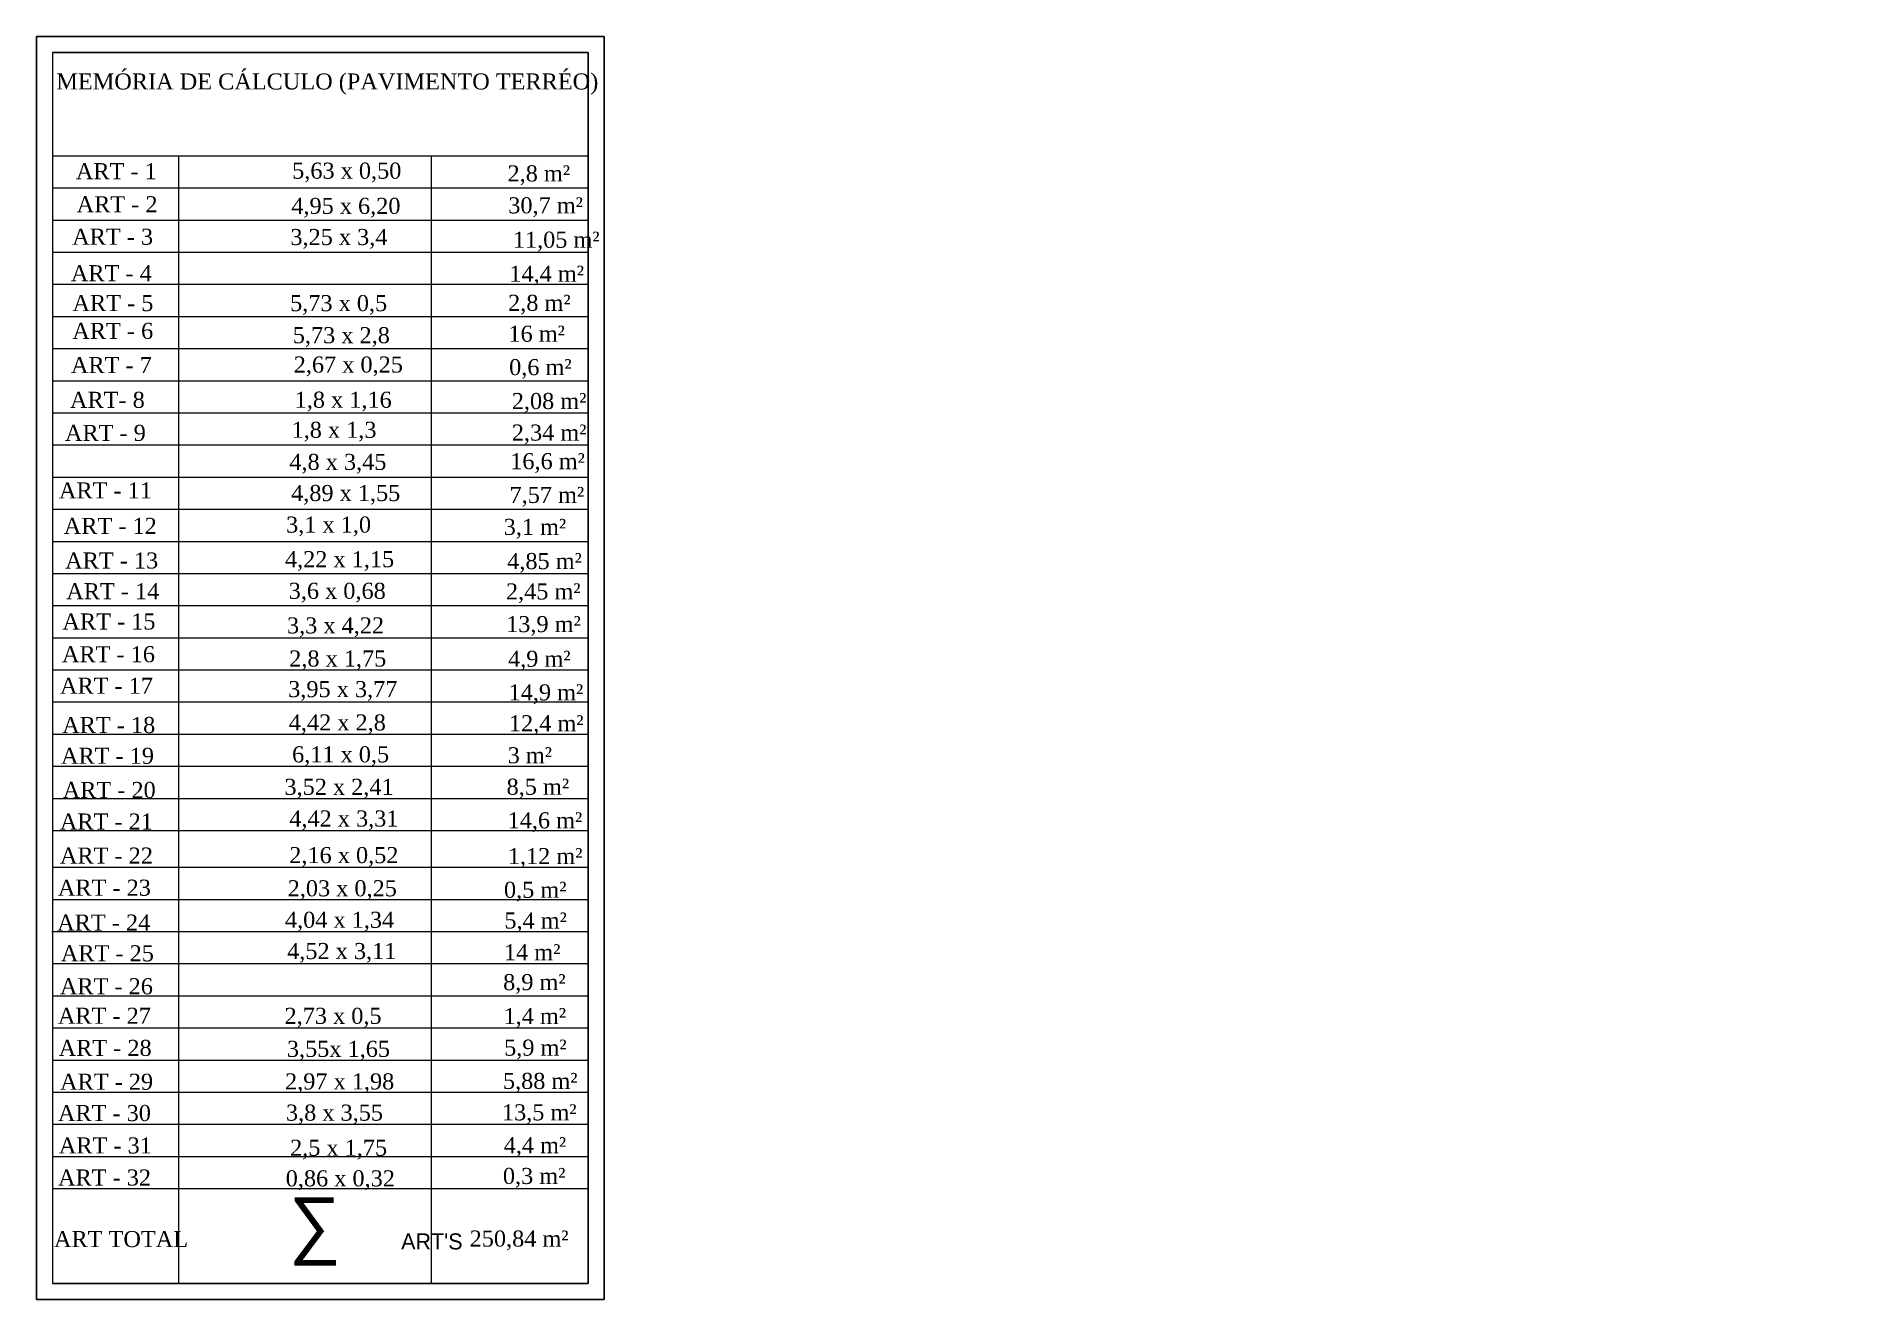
# Model space of a CAD drawing. Header units: millimetres. Extents: x 103208 to 171806, y -164 to 10038.
# Drawn here: x 133359 to 134492, y 414 to 1200 of the extents above; entities that cross this region are included whole.
import ezdxf

# ---------------------------------------------------------------- set-up
doc = ezdxf.new("R2010")
doc.units = ezdxf.units.MM
doc.layers.add('COTAS', color=7, linetype='Continuous', lineweight=0)
doc.layers.add('Pilares Sub-solo', color=7, linetype='Continuous', lineweight=70)
doc.layers.add('PN010', color=1, linetype='Continuous')
doc.styles.add('Valéria', font='romantic.ttf', dxfattribs={"height": 10})

msp = doc.modelspace()

# ---------------------------------------------------------------- texts
at = {"layer": 'COTAS', "color": 1, "char_height": 10, "attachment_point": 1, "style": 'Valéria'}
for s, width, heights, insert in [('ART - 2', 239.4739883, [58.3481], (133384.39067, 1100.83592)), ('ART - 3', 238.0037954, [42.20175], (133381.62461, 1080.64546)), ('ART - 4', 240.4340268, [34.85759], (133380.81229, 1057.93632)), ('ART - 5', 242.0190865, [28.24017], (133381.80013, 1039.34765)), ('ART - 6', 242.2457938, [45.88558], (133381.70874, 1022.02591)), ('ART - 7', 237.3095516, [40], (133380.82761, 1000.74446)), ('ART- 8', 240.3724956, [28.94852], (133380.22824, 979.09793)), ('ART - 9', 232.2550382, [59.77209], (133377.10189, 958.52771)), ('ART - 11', 226.0898105, [36.41709], (133373.35406, 922.72324)), ('ART - 12', 244.4077088, [60.73726], (133376.35414, 900.62368)), ('ART - 13', 231.1531501, [43.13121], (133377.24802, 879.10365)), ('ART - 14', 233.5097458, [39.3319], (133377.92362, 859.98994)), ('ART - 15', 237.4800765, [37.14107], (133375.52183, 841.13648)), ('ART - 16', 235.4772322, [34.84113], (133375.23298, 820.76311)), ('ART - 17', 249.1983187, [42.2512], (133374.02152, 801.14501)), ('ART - 18', 235.5862988, [98.93716], (133375.40443, 776.68594)), ('ART - 19', 246.0423213, [55.96109], (133374.63467, 757.54877)), ('ART - 20', 241.1562623, [49.01348], (133375.71018, 736.24581)), ('ART - 21', 239.8760848, [49.0222], (133373.96304, 716.6123)), ('ART - 22', 233.9608908, [41.30178], (133373.98757, 695.41612)), ('ART - 23', 242.4798142, [0], (133372.71442, 675.43777)), ('ART - 24', 232.8263457, [39.97868], (133372.29548, 653.70805)), ('ART - 25', 241.1562623, [49.01348], (133374.58403, 634.59792)), ('ART - 26', 233.9608908, [41.30178], (133373.96654, 614.0625)), ('ART - 27', 232.8263457, [39.97868], (133372.72163, 595.70717)), ('ART - 28', 232.8263457, [39.97868], (133373.18717, 575.70021)), ('ART - 29', 232.8263457, [39.97868], (133374.06139, 554.65875)), ('ART - 30', 232.8263457, [39.97868], (133372.75003, 535.1685)), ('ART - 31', 239.8760848, [49.0222], (133373.31174, 514.98198)), ('ART - 32', 233.9608908, [41.30178], (133372.79632, 495.03651)), ('ART TOTAL', 398.4871833, [55.33339], (133370.27864, 456.70435))]:
    msp.add_mtext_dynamic_manual_height_columns(s, width=width, gutter_width=50, heights=heights, dxfattribs=dict(at, insert=insert))
at = {"layer": 'Pilares Sub-solo', "color": 7, "char_height": 10, "attachment_point": 1, "style": 'Valéria'}
for s, width, heights, insert in [('\\pxi1.1899;{\\C1;MEMÓRIA DE CÁLCULO (PAVIMENTO TERRÉO)}', 348.2490137, [27.48633], (133359.85304, 1177.28399)), ('{\\C1;5,63 x 0,50}', 862.6966509, [9.00998], (133518.5239, 1121.76343)), ('{\\C1;ART - 1}', 228.393323, [9.00998], (133383.92451, 1121.43903)), ('{\\C1;2,8 m²}', 228.393323, [9.00998], (133652.57576, 1120.05841)), ('{\\C1;4,95 x 6,20}', 862.6966509, [9.00998], (133517.98703, 1099.83413)), ('{\\C1;30,7 m²}', 228.393323, [9.00998], (133653.04179, 1100.17937)), ('{\\C1;3,25 x 3,4}', 862.6966509, [9.00998], (133517.41295, 1080.46436)), ('{\\C1;11,05 m²}', 228.393323, [9.00998], (133655.8851, 1078.78853)), ('{\\C1;14,4 m²}', 228.393323, [9.00998], (133653.71267, 1057.61856)), ('{\\C1;5,73 x 0,5}', 862.6966509, [9.00998], (133517.24674, 1039.3112)), ('{\\C1;2,8 m²}', 228.393323, [9.00998], (133652.93394, 1039.49616)), ('{\\C1;16 m²}', 228.393323, [9.00998], (133653.1435, 1020.2628)), ('{\\C1;5,73 x 2,8}', 862.6966509, [9.00998], (133518.93551, 1019.3489)), ('{\\C1;2,67 x 0,25}', 862.6966509, [9.00998], (133519.50935, 1001.06529)), ('{\\C1;0,6 m²}', 228.393323, [9.00998], (133653.5838, 999.467)), ('{\\C1;1,8 x 1,16}', 862.6966509, [9.00998], (133520.08825, 979.1773)), ('{\\C1;2,08 m²}', 228.393323, [9.00998], (133655.21943, 978.35801)), ('{\\C1;1,8 x 1,3}', 862.6966509, [9.00998], (133518.14992, 960.45111)), ('{\\C1;2,34 m²}', 228.393323, [9.00998], (133655.24698, 958.71868)), ('{\\C1;4,8 x 3,45}', 862.6966509, [0], (133516.76798, 940.48147)), ('{\\C1;16,6 m²}', 228.393323, [9.00998], (133654.26797, 940.92235)), ('{\\C1;4,89 x 1,55}', 862.6966509, [0], (133517.87366, 921.10305)), ('{\\C1;7,57 m²}', 228.393323, [9.00998], (133653.83287, 919.9147)), ('{\\C1;3,1 x 1,0}', 862.6966509, [0], (133514.76798, 901.44599)), ('{\\C1;3,1 m²}', 228.393323, [9.00998], (133650.18114, 900.0239)), ('{\\C1;4,22 x 1,15}', 862.6966509, [0], (133514.03915, 879.9105)), ('{\\C1;4,85 m²}', 228.393323, [9.00998], (133652.38221, 878.73572)), ('{\\C1;3,6 x 0,68}', 862.6966509, [0], (133516.38018, 860.22837)), ('{\\C1;2,45 m²}', 228.393323, [9.00998], (133651.58493, 859.86004)), ('{\\C1;3,3 x 4,22}', 862.6966509, [0], (133515.31435, 838.70991)), ('{\\C1;13,9 m²}', 228.393323, [9.00998], (133651.69645, 839.5127)), ('{\\C1;2,8 x 1,75}', 862.6966509, [0], (133516.69094, 818.08327)), ('{\\C1;4,9 m²}', 228.393323, [9.00998], (133652.91735, 817.93121)), ('{\\C1;3,95 x 3,77}', 862.6966509, [0], (133516.06721, 799.04716)), ('{\\C1;14,9 m²}', 228.393323, [9.00998], (133653.23798, 797.01718)), ('{\\C1;4,42 x 2,8}', 862.6966509, [0], (133516.41946, 778.29435)), ('{\\C1;12,4 m²}', 228.393323, [9.00998], (133653.44172, 777.78468)), ('{\\C1;6,11 x 0,5}', 862.6966509, [0], (133518.48187, 758.44402)), ('{\\C1;3 m²}', 228.393323, [9.00998], (133652.67617, 757.88384)), ('{\\C1;3,52 x 2,41}', 862.6966509, [0], (133513.72177, 738.21887)), ('{\\C1;8,5 m²}', 228.393323, [9.00998], (133651.98913, 738.28732)), ('{\\C1;4,42 x 3,31}', 862.6966509, [0], (133516.73397, 718.49354)), ('{\\C1;14,6 m²}', 228.393323, [9.00998], (133652.62942, 717.36885)), ('{\\C1;2,16 x 0,52}', 862.6966509, [0], (133516.73091, 695.71436)), ('{\\C1;1,12 m²}', 228.393323, [9.00998], (133652.77105, 695.10109)), ('{\\C1;2,03 x 0,25}', 862.6966509, [0], (133515.74356, 675.06742)), ('{\\C1;0,5 m²}', 228.393323, [9.00998], (133650.35758, 674.11715)), ('{\\C1;4,04 x 1,34}', 862.6966509, [0], (133514.04673, 655.46134)), ('{\\C1;5,4 m²}', 228.393323, [9.00998], (133650.60459, 655.01017)), ('{\\C1;4,52 x 3,11}', 862.6966509, [31.69561], (133515.41299, 636.01275)), ('{\\C1;14 m²}', 228.393323, [9.00998], (133650.34574, 635.25298)), ('{\\C1;8,9 m²}', 228.393323, [9.00998], (133649.83372, 616.64314)), ('{\\C1;2,73 x 0,5}', 862.6966509, [0], (133513.78365, 595.66762)), ('{\\C1;1,4 m²}', 228.393323, [9.00998], (133650.08401, 595.51808)), ('{\\C1;3,55x 1,65}', 862.6966509, [0], (133515.24005, 575.11383)), ('{\\C1;5,9 m²}', 228.393323, [9.00998], (133650.46748, 575.88182)), ('{\\C1;5,88 m²}', 228.393323, [9.00998], (133649.70516, 555.15526)), ('{\\C1;2,97 x 1,98}', 862.6966509, [0], (133514.10153, 554.84572)), ('{\\C1;3,8 x 3,55}', 862.6966509, [0], (133514.65869, 535.41285)), ('{\\C1;13,5 m²}', 228.393323, [9.00998], (133649.09856, 535.60511)), ('{\\C1;2,5 x 1,75}', 862.6966509, [0], (133517.23441, 513.55139)), ('{\\C1;4,4 m²}', 228.393323, [9.00998], (133650.19186, 515.14085)), ('{\\C1;0,86 x 0,32}', 862.6966509, [0], (133514.52467, 494.50821)), ('{\\C1;0,3 m²}', 228.393323, [9.00998], (133649.696, 496.0035)), ("\\pxi-3,l4,t4;{\\fArial|b0|i0|c0|p34;\\H3.25x;\\C256;∑^I\\fMS Shell Dlg 2|b0|i0|c0|p0;\\H0.30769x;ART'S}", 862.6966509, [0], (133506.36717, 477.75502)), ('{\\C1;250,84 m²}', 298.1163287, [35.91277], (133628.99702, 457.02089))]:
    msp.add_mtext_dynamic_manual_height_columns(s, width=width, gutter_width=50, heights=heights, dxfattribs=dict(at, insert=insert))

# ---------------------------------------------------------------- linework, layer by layer
for p, q in [((133359.348, 1200.32832), (133359.348, 414.02851)), ((133359.348, 1200.32832), (133712.67023, 1200.32832)), ((133712.67023, 1200.32832), (133712.67023, 414.02851)), ((133369.348, 424.02851), (133702.67023, 424.02851)), ((133359.348, 414.02851), (133712.67023, 414.02851))]:
    msp.add_line(p, q)
at = {"layer": 'COTAS', "color": 1}
for p, q in [((133369.348, 1190.32832), (133369.348, 424.02851)), ((133369.348, 1126.02392), (133702.67023, 1126.02392)), ((133447.69963, 1126.02392), (133447.69963, 424.02851)), ((133604.95184, 1126.02392), (133604.95184, 424.02851)), ((133369.348, 1106.02392), (133702.67023, 1106.02392)), ((133369.348, 1086.02392), (133702.67023, 1086.02392)), ((133369.348, 1066.02392), (133702.67023, 1066.02392)), ((133369.348, 1046.02392), (133702.67023, 1046.02392)), ((133369.348, 1026.02392), (133702.67023, 1026.02392)), ((133369.348, 1006.02392), (133702.67023, 1006.02392)), ((133369.348, 986.02392), (133702.67023, 986.02392)), ((133369.348, 966.02392), (133702.67023, 966.02392)), ((133369.348, 946.02392), (133702.67023, 946.02392)), ((133370.02072, 926.02392), (133702.67023, 926.02392)), ((133369.348, 906.02392), (133702.67023, 906.02392)), ((133369.348, 886.02392), (133702.67023, 886.02392)), ((133369.348, 866.02392), (133702.67023, 866.02392)), ((133369.348, 846.02392), (133702.67023, 846.02392)), ((133369.348, 826.02392), (133702.67023, 826.02392)), ((133369.348, 806.02392), (133702.67023, 806.02392)), ((133369.348, 786.02392), (133702.67023, 786.02392)), ((133369.348, 766.02392), (133702.67023, 766.02392)), ((133369.348, 746.02392), (133702.67023, 746.02392)), ((133369.348, 726.02392), (133702.67023, 726.02392)), ((133369.348, 706.02392), (133702.67023, 706.02392)), ((133369.348, 683.16678), (133702.67023, 683.16678)), ((133369.348, 663.16678), (133702.67023, 663.16678)), ((133368.96214, 643.16678), (133702.67023, 643.16678)), ((133369.348, 623.16678), (133702.67023, 623.16678)), ((133369.348, 603.16678), (133702.67023, 603.16678)), ((133369.348, 583.16678), (133702.67023, 583.16678)), ((133369.348, 563.16678), (133702.67023, 563.16678)), ((133369.348, 543.16678), (133702.67023, 543.16678)), ((133369.348, 523.16678), (133702.67023, 523.16678)), ((133369.348, 503.16678), (133702.67023, 503.16678)), ((133369.348, 483.16678), (133702.67023, 483.16678))]:
    msp.add_line(p, q, dxfattribs=at)
at = {"layer": 'PN010'}
for p, q in [((133369.348, 1190.32832), (133702.67023, 1190.32832)), ((133702.67023, 1190.32832), (133702.67023, 424.02851))]:
    msp.add_line(p, q, dxfattribs=at)

msp.set_redraw_order([(e.dxf.handle, doc.entitydb.next_handle()) for e in msp.query("TEXT MTEXT ATTDEF DIMENSION ARC_DIMENSION")])  # texts and dimensions are drawn at this point

doc.saveas('drawing.dxf')
